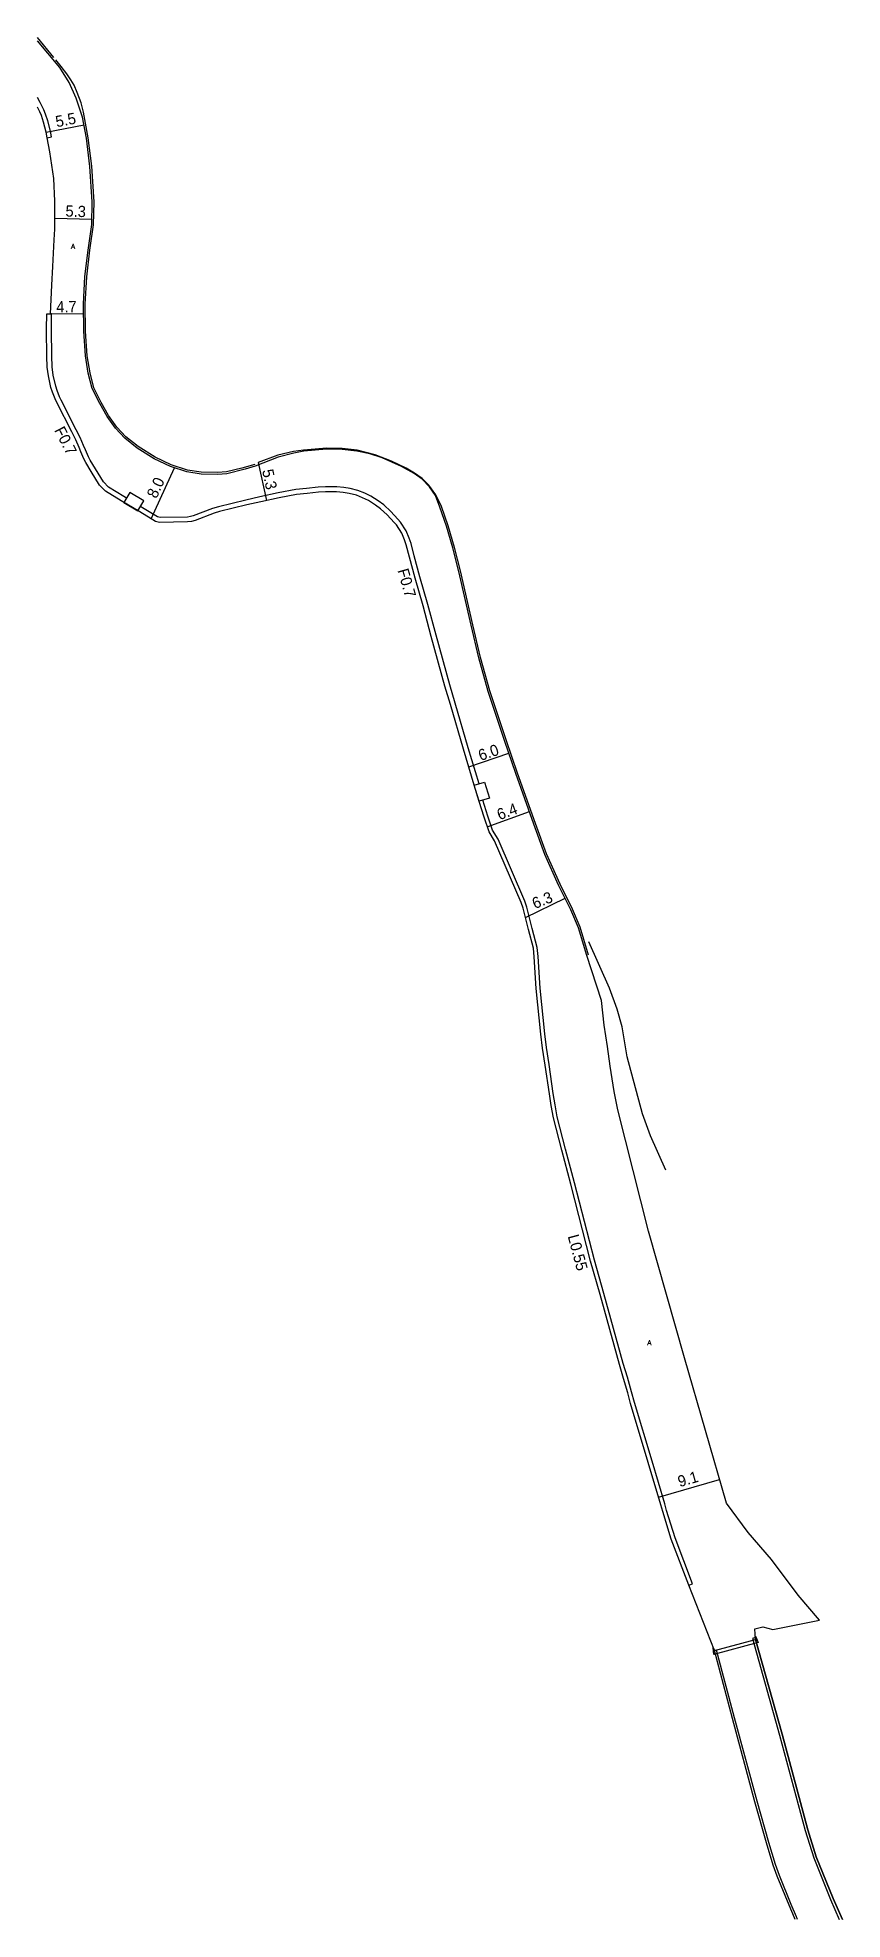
# Model space of a CAD drawing. Header units: metres. Extents: x -28002 to -25600, y -78000 to -76200.
# Drawn here: x -27200 to -27085.3, y -76800 to -76531.7 of the extents above; entities that cross this region are included whole.
import ezdxf

# ---------------------------------------------------------------- set-up
doc = ezdxf.new("R2010")
doc.units = ezdxf.units.M
doc.header["$LTSCALE"] = 2.5
for name, color, linetype in [('側溝・桝', 7, 'Continuous'), ('幅員', 7, 'Continuous'), ('歩道・分離帯・安全施設', 7, 'Continuous'), ('舗装', 7, 'Continuous'), ('道路', 7, 'Continuous')]:
    doc.layers.add(name, color=color, linetype=linetype)
doc.styles.get("Standard").update_dxf_attribs({"font": ''})
doc.styles.add('YOKO_DECO', font='txt.shx', dxfattribs={"bigfont": 'extfont.shx'})
doc.styles.get('Standard').set_extended_font_data('@MS PGothic')

msp = doc.modelspace()

# ---------------------------------------------------------------- texts
at = {"layer": '側溝・桝'}
for s, rotation, p in [('F0.7', 297, (-27197.67, -76587.69)), ('F0.7', 286, (-27148.7, -76607.68)), ('L0.55', 285, (-27124.43, -76702.6))]:
    msp.add_text(s, height=1.6, rotation=rotation, dxfattribs=at).set_placement(p)
at = {"layer": '幅員'}
for s, rotation, p in [('5.5', 11, (-27197.28, -76544.52)), ('5.3', 358, (-27196.05, -76557.23)), ('4.7', 1, (-27197.33, -76570.91)), ('5.3', 282, (-27168, -76593.44)), ('8.0', 65, (-27183.06, -76597.54)), ('6.0', 19, (-27136.83, -76634.87)), ('6.4', 20, (-27134.15, -76643.31)), ('6.3', 22, (-27129.09, -76655.98)), ('9.1', 16, (-27108.45, -76738.39))]:
    msp.add_text(s, height=1.6, rotation=rotation, dxfattribs=at).set_placement(p)
at = {"layer": '舗装', "style": 'YOKO_DECO'}
for p in [(-27195.24, -76561.86, 851.04), (-27113.05, -76718.16, 849.85)]:
    msp.add_text('A', height=0.75, dxfattribs=at).set_placement(p)

# ---------------------------------------------------------------- linework, layer by layer
at = {"layer": '側溝・桝'}
for points in [[(-27198.64, -76546.01), (-27198, -76545.89), (-27198.16, -76545.06), (-27198.54, -76543.6), (-27198.86, -76542.62), (-27199.1, -76542.04), (-27199.62, -76540.96), (-27200, -76540.25)], [(-27187.34, -76597.39), (-27187.73, -76597.16), (-27189.89, -76595.84), (-27190.63, -76595.08), (-27191.76, -76593.22), (-27192.52, -76591.97), (-27192.74, -76591.51), (-27193.16, -76590.51), (-27193.45, -76589.88), (-27193.94, -76588.74), (-27194.49, -76587.63), (-27196.64, -76583.41), (-27196.86, -76582.95), (-27197.22, -76582.06), (-27197.42, -76581.42), (-27197.77, -76579.84), (-27197.93, -76578.65), (-27197.96, -76577.11), (-27198.02, -76573.43), (-27198.02, -76573.23), (-27198, -76571.1), (-27198.18, -76571.1)], [(-27137.06, -76638.1), (-27138.61, -76632.99), (-27140.46, -76626.6), (-27141.24, -76624.01), (-27143.19, -76616.91), (-27144.35, -76612.54), (-27145.49, -76608.58), (-27146.3, -76605.62), (-27146.76, -76603.85), (-27147.04, -76603.08), (-27147.45, -76602.03), (-27148.28, -76600.79), (-27148.62, -76600.39), (-27149.65, -76599.29), (-27150.65, -76598.36), (-27151.43, -76597.78), (-27152.5, -76597.12), (-27153.36, -76596.68), (-27154.34, -76596.29), (-27155.42, -76596.03), (-27156.35, -76595.88), (-27157.33, -76595.77), (-27158.95, -76595.79), (-27160.02, -76595.83), (-27161.65, -76596.01), (-27163.19, -76596.17), (-27165.68, -76596.65), (-27168.3, -76597.22), (-27170.33, -76597.66), (-27174.23, -76598.61), (-27175.07, -76598.87), (-27177.8, -76599.89), (-27178.2, -76600), (-27178.63, -76600.08), (-27182.52, -76600.16), (-27182.89, -76600.07), (-27185.06, -76598.75), (-27185.34, -76598.58)], [(-27107.13, -76752.37), (-27106.6, -76752.17), (-27109.11, -76745.6), (-27110.32, -76741.7), (-27110.59, -76740.75), (-27112.37, -76734.7), (-27114.91, -76726.29), (-27115.3, -76724.78), (-27115.91, -76722.72), (-27116.5, -76720.73), (-27119.27, -76710.76), (-27120.6, -76706.01), (-27123.44, -76695.02), (-27124.71, -76690.2), (-27125.9, -76685.61), (-27126.22, -76683.89), (-27126.47, -76682.24), (-27127.07, -76678.13), (-27127.45, -76675.7), (-27127.7, -76673.76), (-27128.32, -76667.26), (-27128.62, -76662.74), (-27128.75, -76661.46), (-27129.47, -76658.76), (-27130.24, -76655.68), (-27130.54, -76654.84), (-27134.33, -76646.02), (-27135.12, -76644.71), (-27135.81, -76642.7), (-27136.52, -76640.42)], [(-27097.64, -76759.82), (-27098.08, -76759.94), (-27094.22, -76773.72), (-27090.57, -76787.35), (-27089.34, -76791.21), (-27086.93, -76797.19), (-27085.69, -76800)], [(-27091.63, -76800), (-27091.79, -76799.66), (-27092.56, -76797.87), (-27094.23, -76793.73), (-27094.79, -76792.19), (-27095.76, -76789.02), (-27097.41, -76783.16), (-27100.62, -76771.29), (-27103.18, -76761.6), (-27103.49, -76761.68)]]:
    msp.add_lwpolyline(points, dxfattribs=at)
for points in [[(-27184.86, -76597.76), (-27186.86, -76596.57), (-27187.7, -76598), (-27185.7, -76599.18)], [(-27136.26, -76637.87), (-27135.58, -76640.14), (-27137.06, -76640.58), (-27137.73, -76638.3)]]:
    msp.add_lwpolyline(points, close=True, dxfattribs=at)
at = {"layer": '幅員'}
for points in [[(-27198.79, -76545.2), (-27193.38, -76544.17)], [(-27197.54, -76557.47), (-27192.26, -76557.61)], [(-27198.18, -76571.1), (-27193.45, -76571.06)], [(-27183.83, -76600.32), (-27180.46, -76593.05)], [(-27168.54, -76592.32), (-27167.37, -76597.74)], [(-27138.52, -76635.69), (-27132.82, -76633.74)], [(-27135.88, -76644.22), (-27129.88, -76642.07)], [(-27130.45, -76657.18), (-27124.8, -76654.39)], [(-27111.46, -76739.8), (-27102.75, -76737.27)]]:
    msp.add_lwpolyline(points, dxfattribs=at)
at = {"layer": '歩道・分離帯・安全施設'}
for points in [[(-27197.7, -76534.54), (-27200, -76531.73)], [(-27169.04, -76592.57), (-27170.89, -76593.1), (-27173.08, -76593.65), (-27174.36, -76593.74), (-27176.68, -76593.7), (-27178.65, -76593.38), (-27180.94, -76592.64), (-27183.26, -76591.55), (-27185.68, -76590.04), (-27187.41, -76588.66), (-27188.72, -76587.25), (-27189.88, -76585.59), (-27190.93, -76583.75), (-27191.97, -76581.65), (-27192.53, -76579.52), (-27192.93, -76577.08), (-27193.18, -76573.56), (-27193.21, -76569.73), (-27193, -76565.81), (-27192.54, -76562.05), (-27192.03, -76558.41), (-27191.95, -76555.12), (-27192.29, -76550.06), (-27192.77, -76546), (-27193.45, -76542.36), (-27193.77, -76541.01), (-27194.34, -76539.55), (-27194.81, -76538.5), (-27195.27, -76537.74), (-27195.85, -76536.89), (-27196.62, -76535.86), (-27197.4, -76534.88)], [(-27121.46, -76662.54), (-27122.65, -76658.55), (-27123.74, -76655.98), (-27125.49, -76652.43), (-27127.45, -76648.07), (-27129, -76643.76), (-27131.58, -76636.58), (-27133.2, -76631.85), (-27135.51, -76624.87), (-27136.85, -76620.11), (-27137.94, -76615.43), (-27139.68, -76607.77), (-27140.56, -76604.4), (-27141.47, -76601.31), (-27142.4, -76598.59), (-27143.22, -76596.91), (-27144.23, -76595.52), (-27145.17, -76594.58), (-27146.25, -76593.8), (-27147.43, -76593.13), (-27149.55, -76592.09), (-27151.88, -76591.19), (-27154.44, -76590.53), (-27156.57, -76590.29), (-27158.82, -76590.26), (-27162.08, -76590.54), (-27163.52, -76590.71), (-27165.75, -76591.28), (-27168.54, -76592.32)], [(-27110.43, -76693.21), (-27112.61, -76688.3), (-27113.75, -76685.18), (-27115.93, -76677.04), (-27116.65, -76672.74), (-27117.37, -76670.25), (-27118.47, -76667.25), (-27121.38, -76660.62)]]:
    msp.add_lwpolyline(points, dxfattribs=at)
at = {"layer": '舗装'}
msp.add_lwpolyline([(-27103.49, -76761.68), (-27097.62, -76760.12)], dxfattribs=at)
at = {"layer": '道路'}
for points in [[(-27098.7, -76744.85), (-27101.76, -76740.67), (-27107.78, -76719.96), (-27112.9, -76701.91), (-27117.29, -76684.58), (-27117.78, -76681.98), (-27118.35, -76678.37), (-27118.74, -76675.56), (-27119.2, -76672.54), (-27119.62, -76669.01), (-27121.7, -76662.61), (-27122.89, -76658.64), (-27123.97, -76656.08), (-27125.71, -76652.54), (-27127.68, -76648.17), (-27129.24, -76643.85), (-27131.81, -76636.66), (-27133.44, -76631.93), (-27135.75, -76624.94), (-27137.09, -76620.17), (-27138.18, -76615.48), (-27139.92, -76607.83), (-27140.8, -76604.47), (-27141.71, -76601.39), (-27142.64, -76598.69), (-27143.28, -76596.99), (-27144.13, -76595.75), (-27145.19, -76594.66), (-27146.29, -76593.87), (-27148.13, -76592.88), (-27150.89, -76591.65), (-27152.62, -76591.09), (-27154.47, -76590.68), (-27156.58, -76590.44), (-27158.82, -76590.41), (-27162.05, -76590.69), (-27163.48, -76590.96), (-27165.68, -76591.52), (-27168.97, -76592.81), (-27170.42, -76593.25), (-27173.04, -76593.9), (-27174.35, -76593.99), (-27176.7, -76593.95), (-27178.71, -76593.63), (-27181.03, -76592.87), (-27183.38, -76591.77), (-27185.82, -76590.24), (-27187.58, -76588.85), (-27188.91, -76587.41), (-27190.09, -76585.73), (-27191.15, -76583.87), (-27192.2, -76581.73), (-27192.78, -76579.57), (-27193.18, -76577.11), (-27193.43, -76573.57), (-27193.46, -76569.73), (-27193.25, -76565.79), (-27192.78, -76562.02), (-27192.28, -76558.38), (-27192.2, -76555.13), (-27192.54, -76550.09), (-27193.02, -76546.04), (-27193.59, -76543.05), (-27194.51, -76540.36), (-27195.5, -76538.11), (-27196.83, -76535.99), (-27200, -76532.18)], [(-27091.98, -76800), (-27092.08, -76799.79), (-27092.86, -76797.99), (-27094.53, -76793.85), (-27095.1, -76792.29), (-27096.07, -76789.11), (-27097.72, -76783.25), (-27100.93, -76771.37), (-27103.49, -76761.68), (-27107.13, -76752.37), (-27109.65, -76745.78), (-27110.86, -76741.86), (-27111.13, -76740.91), (-27112.92, -76734.87), (-27115.45, -76726.45), (-27115.85, -76724.94), (-27116.46, -76722.88), (-27117.04, -76720.88), (-27119.19, -76713.15), (-27119.81, -76710.91), (-27121.15, -76706.16), (-27123.99, -76695.17), (-27125.25, -76690.34), (-27126.45, -76685.74), (-27126.78, -76683.99), (-27127.03, -76682.33), (-27127.63, -76678.22), (-27128.01, -76675.78), (-27128.26, -76673.82), (-27128.89, -76667.3), (-27129.18, -76662.79), (-27129.31, -76661.56), (-27130.02, -76658.9), (-27130.78, -76655.84), (-27131.07, -76655.05), (-27134.85, -76646.23), (-27135.63, -76644.95), (-27136.35, -76642.88), (-27137.04, -76640.63), (-27137.74, -76638.29), (-27139.28, -76633.19), (-27141.14, -76626.8), (-27141.92, -76624.2), (-27143.87, -76617.09), (-27145.03, -76612.73), (-27146.17, -76608.77), (-27146.98, -76605.8), (-27147.43, -76604.06), (-27147.7, -76603.33), (-27148.08, -76602.36), (-27148.84, -76601.21), (-27149.14, -76600.86), (-27150.15, -76599.78), (-27151.1, -76598.9), (-27151.82, -76598.37), (-27152.84, -76597.74), (-27153.66, -76597.32), (-27154.55, -76596.96), (-27155.56, -76596.72), (-27156.44, -76596.58), (-27157.36, -76596.48), (-27158.93, -76596.49), (-27159.97, -76596.54), (-27161.58, -76596.71), (-27163.09, -76596.87), (-27165.54, -76597.34), (-27168.15, -76597.91), (-27170.18, -76598.35), (-27174.05, -76599.29), (-27174.85, -76599.54), (-27177.54, -76600.55), (-27178.08, -76600.71), (-27178.64, -76600.78), (-27182.61, -76600.87), (-27183.17, -76600.72), (-27185.42, -76599.35), (-27188.09, -76597.77), (-27190.33, -76596.39), (-27191.19, -76595.51), (-27192.36, -76593.59), (-27193.14, -76592.31), (-27193.4, -76591.78), (-27193.82, -76590.76), (-27194.09, -76590.17), (-27194.57, -76589.05), (-27195.13, -76587.92), (-27197.27, -76583.74), (-27197.51, -76583.23), (-27197.88, -76582.29), (-27198.1, -76581.6), (-27198.46, -76579.96), (-27198.64, -76578.7), (-27198.67, -76577.13), (-27198.72, -76573.45), (-27198.73, -76573.23), (-27198.7, -76571.1), (-27198.18, -76571.1), (-27197.97, -76567), (-27197.85, -76564.38), (-27197.62, -76560.54), (-27197.55, -76559.05), (-27197.53, -76555.04), (-27197.71, -76551.82), (-27198.25, -76548.03), (-27198.64, -76546.01), (-27198.79, -76545.2), (-27199.16, -76543.78), (-27199.47, -76542.85), (-27199.69, -76542.3), (-27200, -76541.66)], [(-27095.38, -76748.7), (-27098.7, -76744.85)], [(-27097.73, -76758.56), (-27096.61, -76758.31)], [(-27085.25, -76800), (-27086.56, -76797.04), (-27088.97, -76791.07), (-27090.18, -76787.24), (-27093.83, -76773.61), (-27097.62, -76760.12), (-27097.73, -76758.56)], [(-27095.15, -76758.69), (-27088.51, -76757.33)], [(-27091.98, -76800), (-27092.08, -76799.79), (-27092.86, -76797.99), (-27094.53, -76793.85), (-27095.1, -76792.29), (-27096.07, -76789.11), (-27097.72, -76783.25), (-27100.93, -76771.37), (-27103.49, -76761.68), (-27097.62, -76760.12), (-27093.83, -76773.61), (-27090.18, -76787.24), (-27088.97, -76791.07), (-27086.56, -76797.04), (-27085.25, -76800)]]:
    msp.add_lwpolyline(points, dxfattribs=at)
at = {"layer": '道路', "flags": 128}
for points in [[(-27088.51, -76757.33), (-27091.56, -76753.79), (-27095.38, -76748.7)], [(-27096.61, -76758.31), (-27095.15, -76758.69)]]:
    msp.add_lwpolyline(points, dxfattribs=at)
at = {"layer": '道路'}
msp.add_lwpolyline([(-27097.65, -76759.63), (-27097.25, -76760.54), (-27103.6, -76762.23), (-27103.66, -76761.23), (-27103.49, -76761.68), (-27097.62, -76760.12)], close=True, dxfattribs=at)

msp.set_redraw_order([(e.dxf.handle, doc.entitydb.next_handle()) for e in msp.query("TEXT MTEXT ATTDEF DIMENSION ARC_DIMENSION")])  # texts and dimensions are drawn at this point

doc.saveas('drawing.dxf')
